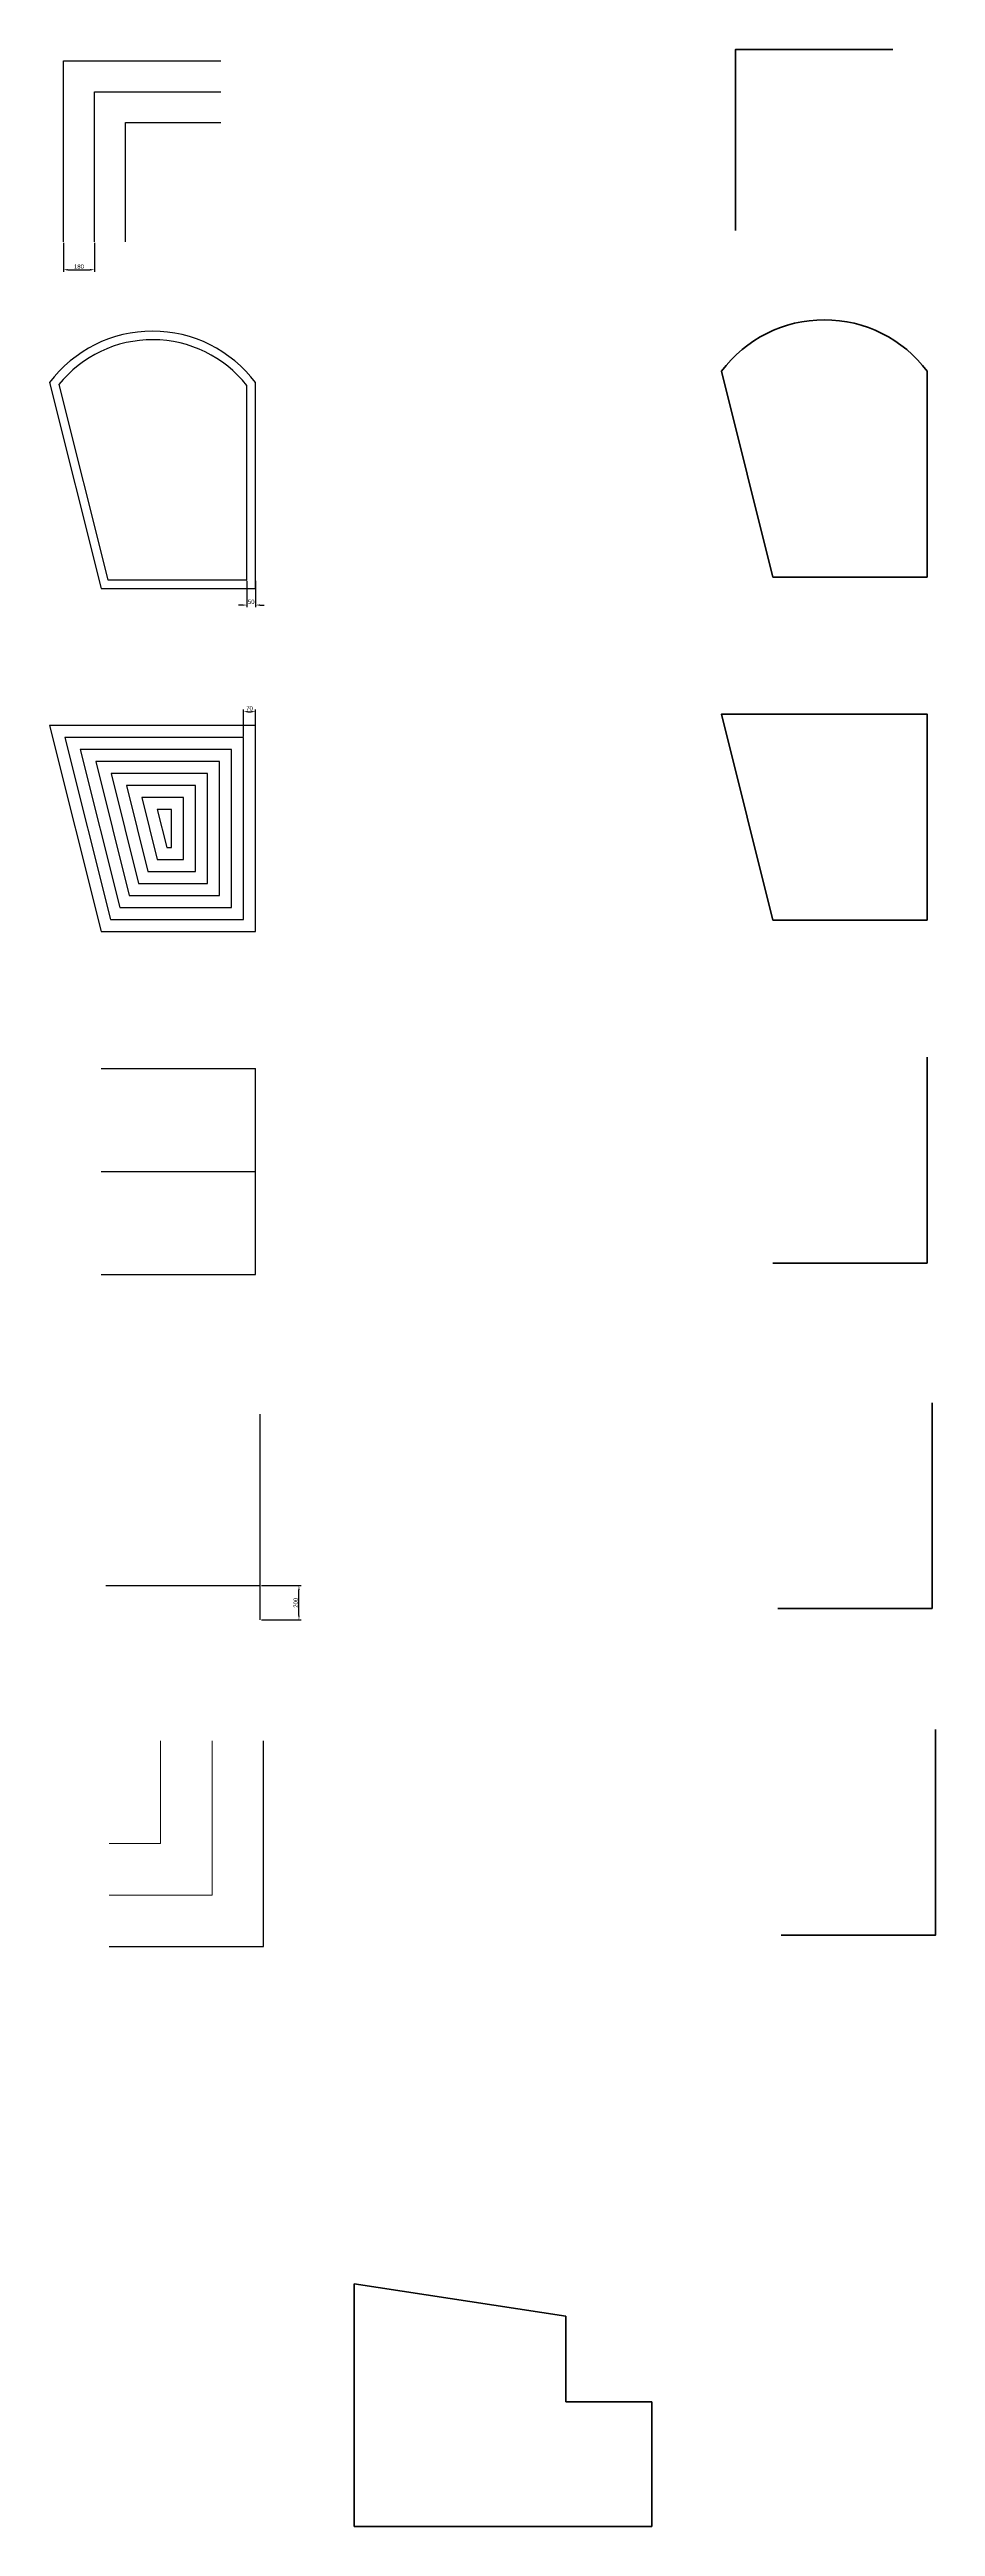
# Model space of a CAD drawing. Header units: centimetres. Extents: x 97323 to 265176, y 25162 to 39605.
# Drawn here: x 172219 to 177381, y 25162 to 39605 of the extents above; entities that cross this region are included whole.
import ezdxf

# ---------------------------------------------------------------- set-up
doc = ezdxf.new("R2010")
doc.units = ezdxf.units.CM
doc.header["$LTSCALE"] = 0.4
doc.header["$PDSIZE"] = 50
for name, color, linetype, lineweight in [('01-FORT-4', 70, 'Continuous', 50), ('01-FORT-5', 133, 'Continuous', 25), ('02-FIN-3', 211, 'Continuous', 15), ('085-COTATION', 140, 'Continuous', 5)]:
    doc.layers.add(name, color=color, linetype=linetype, lineweight=lineweight)
doc.styles.add('ARIAL-SD', font='arial.ttf')
doc.dimstyles.new('ISO-25-SD', dxfattribs={"dimscale": 10, "dimtxt": 2.5, "dimasz": 2.5, "dimexe": 1.25, "dimexo": 0.625, "dimtad": 1, "dimtoh": 1, "dimtxsty": 'ARIAL-SD', "dimcen": 0, "dimadec": 0, "dimazin": 0, "dimtfac": 1, "dimtofl": 0, "dimtmove": 0, "dimatfit": 3, "dimfxl": 1, "dimarcsym": 0})

# ---------------------------------------------------------------- blocks, each defined once
blk = doc.blocks.new('*D3')
at = {"layer": '085-COTATION', "color": 0, "lineweight": -2, "transparency": 16777216}
for p, q in [((173369, 36507), (173369, 36354)), ((173419, 36507), (173419, 36354)), ((173344, 36366), (173319, 36366)), ((173444, 36366), (173469, 36366))]:
    blk.add_line(p, q, dxfattribs=at)
at = {"layer": '085-COTATION', "color": 0, "transparency": 16777216}
for points in [[(173344, 36370), (173344, 36362), (173369, 36366)], [(173444, 36370), (173444, 36362), (173419, 36366)]]:
    blk.add_solid(points, dxfattribs=at)
at = {"layer": 'Defpoints', "color": 0, "transparency": 16777216}
for p in [(173369, 36513), (173419, 36513), (173419, 36366)]:
    blk.add_point(p, dxfattribs=at)
at = {"layer": '085-COTATION', "color": 0, "transparency": 16777216, "insert": (173394, 36385), "char_height": 25, "attachment_point": 5, "style": 'ARIAL-SD'}
blk.add_mtext('50', dxfattribs=at)
blk = doc.blocks.new('*D4')
at = {"layer": '085-COTATION', "color": 0, "lineweight": -2, "transparency": 16777216}
for p, q in [((172300, 38478), (172300, 38309)), ((172480, 38478), (172480, 38309)), ((172325, 38321), (172455, 38321))]:
    blk.add_line(p, q, dxfattribs=at)
at = {"layer": '085-COTATION', "color": 0, "transparency": 16777216}
for points in [[(172325, 38326), (172325, 38317), (172300, 38321)], [(172455, 38326), (172455, 38317), (172480, 38321)]]:
    blk.add_solid(points, dxfattribs=at)
at = {"layer": 'Defpoints', "color": 0, "transparency": 16777216}
for p in [(172300, 38484), (172480, 38484), (172480, 38321)]:
    blk.add_point(p, dxfattribs=at)
at = {"layer": '085-COTATION', "color": 0, "transparency": 16777216, "insert": (172390, 38340), "char_height": 25, "attachment_point": 5, "style": 'ARIAL-SD'}
blk.add_mtext('180', dxfattribs=at)
blk = doc.blocks.new('*D5')
at = {"layer": '085-COTATION', "color": 0, "lineweight": -2, "transparency": 16777216}
for p, q in [((173349, 35599), (173349, 35757)), ((173374, 35744), (173394, 35744)), ((173419, 35599), (173419, 35757))]:
    blk.add_line(p, q, dxfattribs=at)
at = {"layer": '085-COTATION', "color": 0, "transparency": 16777216}
for points in [[(173374, 35749), (173374, 35740), (173349, 35744)], [(173394, 35749), (173394, 35740), (173419, 35744)]]:
    blk.add_solid(points, dxfattribs=at)
at = {"layer": 'Defpoints', "color": 0, "transparency": 16777216}
for p in [(173419, 35744), (173349, 35593), (173419, 35593)]:
    blk.add_point(p, dxfattribs=at)
at = {"layer": '085-COTATION', "color": 0, "transparency": 16777216, "insert": (173384, 35763), "char_height": 25, "attachment_point": 5, "style": 'ARIAL-SD'}
blk.add_mtext('70', dxfattribs=at)
blk = doc.blocks.new('*D6')
at = {"layer": '085-COTATION', "color": 0, "lineweight": -2, "transparency": 16777216}
for p, q in [((173453, 30648), (173684, 30648)), ((173672, 30473), (173672, 30623)), ((173453, 30448), (173684, 30448))]:
    blk.add_line(p, q, dxfattribs=at)
at = {"layer": '085-COTATION', "color": 0, "transparency": 16777216}
for points in [[(173668, 30623), (173676, 30623), (173672, 30648)], [(173668, 30473), (173676, 30473), (173672, 30448)]]:
    blk.add_solid(points, dxfattribs=at)
at = {"layer": 'Defpoints', "color": 0, "transparency": 16777216}
for p in [(173447, 30648), (173672, 30648), (173447, 30448)]:
    blk.add_point(p, dxfattribs=at)
at = {"layer": '085-COTATION', "color": 0, "transparency": 16777216, "insert": (173653, 30548), "char_height": 25, "attachment_point": 5, "rotation": 90, "style": 'ARIAL-SD'}
blk.add_mtext('200', dxfattribs=at)

msp = doc.modelspace()

# ---------------------------------------------------------------- linework, layer by layer
at = {"layer": '01-FORT-4'}
for p, q in [((177334.067, 32528.982), (177334.067, 33728.982)), ((176434.067, 32528.982), (177334.067, 32528.982)), ((177362.054, 30514.08), (177362.054, 31714.08)), ((176462.054, 30514.08), (177362.054, 30514.08)), ((175227.991, 26387.528), (173993.923, 26576.659)), ((173993.923, 26576.659), (173993.923, 25161.961)), ((175227.991, 25888.223), (175227.991, 26387.528)), ((175727.675, 25888.223), (175227.991, 25888.223)), ((175727.675, 25161.961), (175727.675, 25888.223)), ((173993.923, 25161.961), (175727.675, 25161.961))]:
    msp.add_line(p, q, dxfattribs=at)
for points in [[(176215.652, 38550.375), (176215.652, 39605.321), (177132.817, 39605.321)], [(176481.344, 28609.79), (177381.344, 28609.79), (177381.344, 29809.79)]]:
    msp.add_lwpolyline(points, dxfattribs=at)
msp.add_lwpolyline([(177334.067, 36528.982), (177334.067, 37728.982, 0.500492571), (176134.067, 37728.982), (176434.067, 36528.982)], format="xyb", close=True, dxfattribs=at)
msp.add_lwpolyline([(177334.067, 34528.982), (177334.067, 35728.982), (176134.067, 35728.982), (176434.067, 34528.982)], close=True, dxfattribs=at)
at = {"layer": '01-FORT-5'}
for p, q in [((172518.57, 33662.91), (173418.57, 33662.91)), ((173418.57, 32462.91), (173418.57, 33662.91)), ((172518.57, 33062.91), (173418.57, 33062.91)), ((172518.57, 32462.91), (173418.57, 32462.91)), ((173446.556, 30448.008), (173446.556, 31648.008)), ((172546.556, 30648.008), (173446.556, 30648.008))]:
    msp.add_line(p, q, dxfattribs=at)
for points in [[(172300.155, 38484.303), (172300.155, 39539.249), (173217.32, 39539.249)], [(172480.155, 38484.303), (172480.155, 39359.249), (173217.32, 39359.249)], [(172660.155, 38484.303), (172660.155, 39179.249), (173217.32, 39179.249)], [(172565.846, 28543.718), (173465.846, 28543.718), (173465.846, 29743.718)]]:
    msp.add_lwpolyline(points, dxfattribs=at)
for points in [[(173418.57, 36462.91), (173418.57, 37662.91, 0.500492571), (172218.57, 37662.91), (172518.57, 36462.91), (173418.57, 36462.91)], [(173368.57, 36512.91), (173368.57, 37645.945, 0.48280959), (172272.966, 37651.48), (172557.609, 36512.91)]]:
    msp.add_lwpolyline(points, format="xyb", close=True, dxfattribs=at)
for points in [[(173418.57, 34462.91), (173418.57, 35662.91), (172218.57, 35662.91), (172518.57, 34462.91)], [(173348.57, 34532.91), (173348.57, 35592.91), (172308.224, 35592.91), (172573.224, 34532.91)], [(173278.57, 34602.91), (173278.57, 35522.91), (172397.879, 35522.91), (172627.879, 34602.91)], [(173208.57, 34672.91), (173208.57, 35452.91), (172487.533, 35452.91), (172682.533, 34672.91)], [(173138.57, 34742.91), (173138.57, 35382.91), (172577.187, 35382.91), (172737.187, 34742.91)], [(173068.57, 34812.91), (173068.57, 35312.91), (172666.842, 35312.91), (172791.842, 34812.91)], [(172998.57, 34882.91), (172998.57, 35242.91), (172756.496, 35242.91), (172846.496, 34882.91)], [(172928.57, 34952.91), (172928.57, 35172.91), (172846.15, 35172.91), (172901.15, 34952.91)]]:
    msp.add_lwpolyline(points, close=True, dxfattribs=at)
at = {"layer": '02-FIN-3'}
for points in [[(172565.846, 28843.718), (173165.846, 28843.718), (173165.846, 29743.718)], [(172565.846, 29143.718), (172865.846, 29143.718), (172865.846, 29743.718)]]:
    msp.add_lwpolyline(points, dxfattribs=at)

# ---------------------------------------------------------------- dimensions: what is measured, and where the dimension line sits
at = {"layer": '085-COTATION'}
for base, p1, p2, picture, middle in [((172480.155, 38321.387), (172300.155, 38484.303), (172480.155, 38484.303), '*D4', (172390.155, 38340.401)), ((173418.57, 36366.192), (173368.57, 36512.91), (173418.57, 36512.91), '*D3', (173393.57, 36385.206)), ((173418.57, 35744.412), (173348.57, 35592.91), (173418.57, 35592.91), '*D5', (173383.57, 35763.426))]:
    dim = msp.add_linear_dim(base=base, p1=p1, p2=p2, dimstyle='ISO-25-SD', dxfattribs=at)
    dim.commit()
    dim.dimension.update_dxf_attribs({"geometry": picture, "text_midpoint": middle})
dim = msp.add_linear_dim(base=(173671.977, 30648.008), p1=(173446.556, 30448.008), p2=(173446.556, 30648.008), angle=90, dimstyle='ISO-25-SD', dxfattribs=at)
dim.commit()
dim.dimension.update_dxf_attribs({"geometry": '*D6', "text_midpoint": (173652.962, 30548.008)})

doc.saveas('drawing.dxf')
